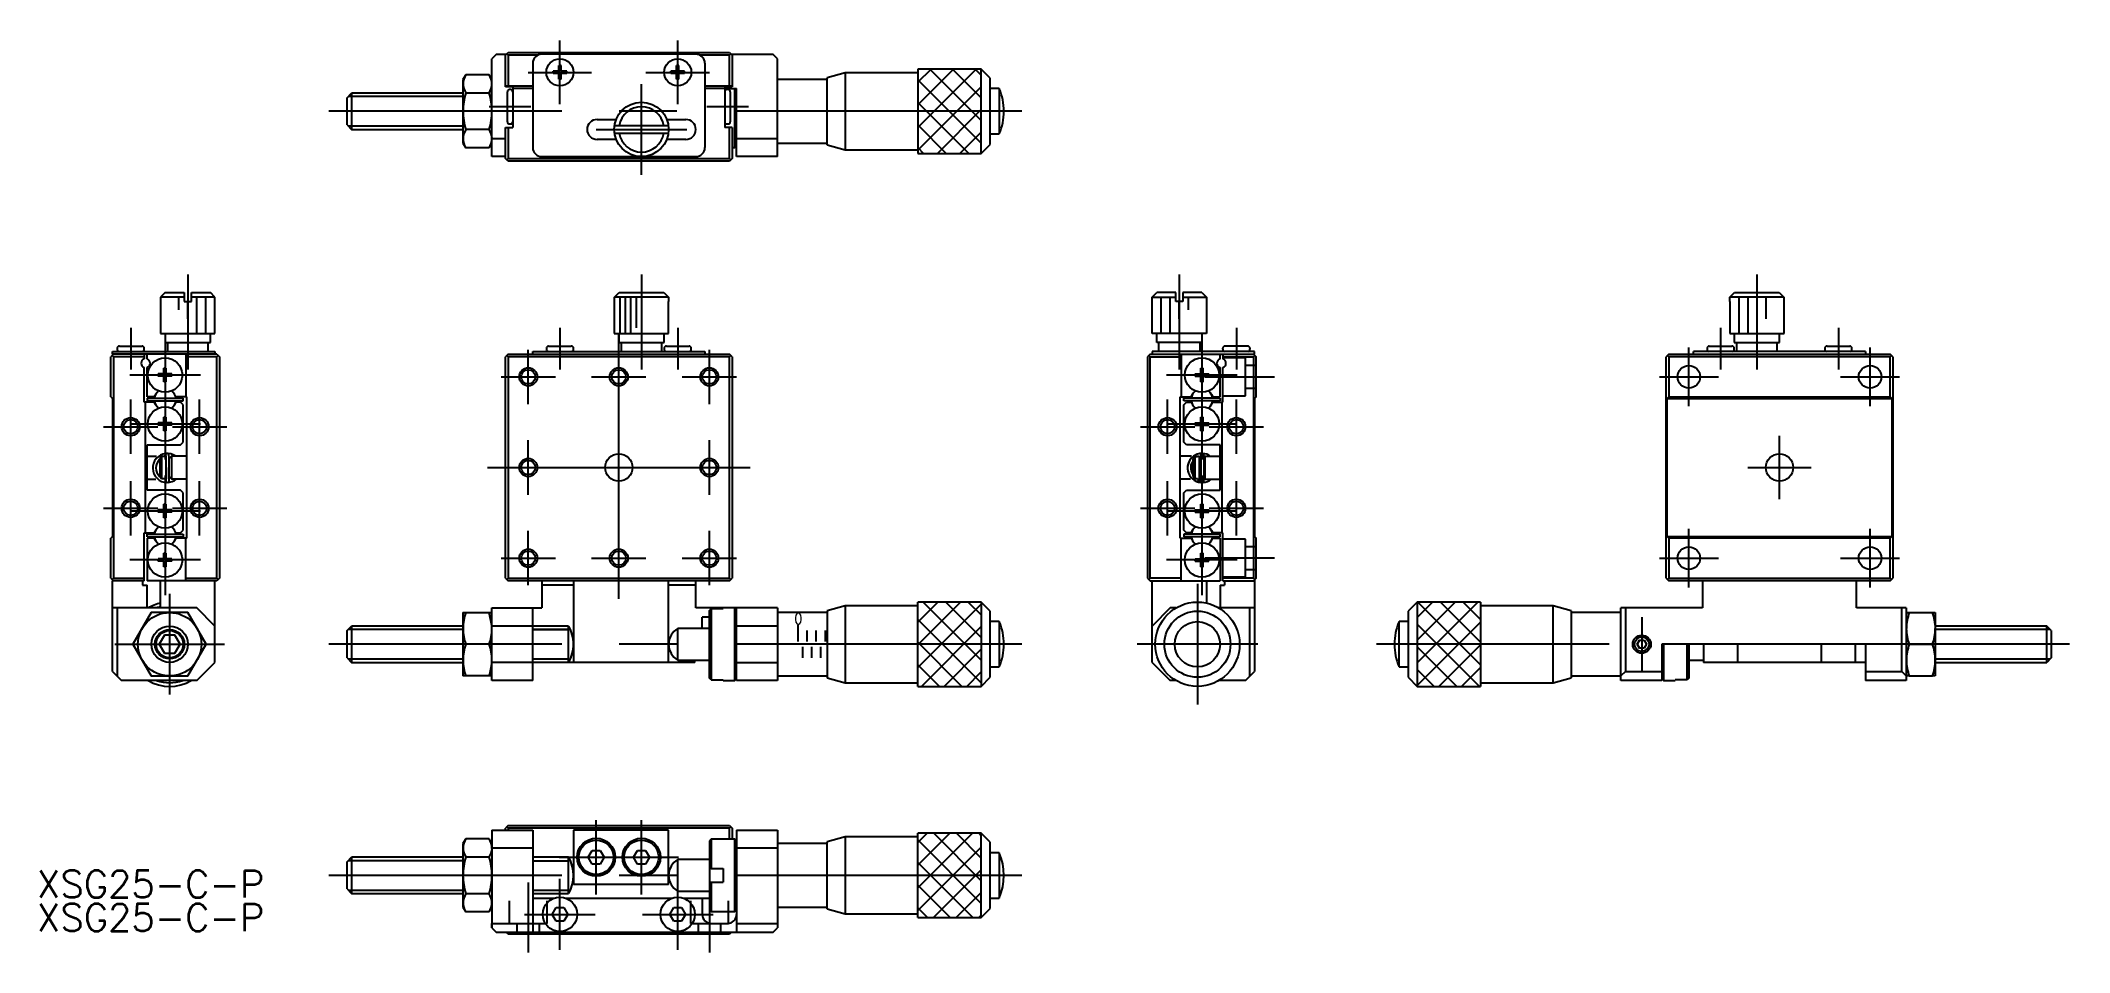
# Model space of a CAD drawing. Extents: x -64 to 160, y -54 to 47.
import ezdxf
from ezdxf.enums import TextEntityAlignment as Align

# ---------------------------------------------------------------- set-up
doc = ezdxf.new("R2010")
doc.units = 0
doc.linetypes.add('CENTER', pattern=[50.8, 31.75, -6.35, 6.35, -6.35])
doc.linetypes.add('DASHED', pattern=[19.05, 12.7, -6.35])
doc.layers.get('0').update_dxf_attribs({"linetype": 'CONTINUOUS'})
doc.layers.add('CENTER', color=1, linetype='CENTER')
doc.styles.get("Standard").update_dxf_attribs({"font": 'txt.shx', "height": 3, "bigfont": 'bigfont.shx'})

msp = doc.modelspace()

# ---------------------------------------------------------------- texts
at = {"color": 7, "linetype": 'CONTINUOUS', "width": 0.86}
msp.add_text('0', height=1.2, dxfattribs=at).set_placement((19.81, -17.28), align=Align.CENTER)
at = {"color": 7, "linetype": 'CONTINUOUS'}
for p in [(-64.21, -47.46), (-64.21, -51.14)]:
    msp.add_text('XSG25-C-P', height=3, dxfattribs=at).set_placement(p)

# ---------------------------------------------------------------- linework, layer by layer
at = {"color": 7, "linetype": 'CONTINUOUS'}
for p, q in [((-13.5, 45.6), (-14, 45.1)), ((-14, 34.3), (-14, 45.1)), ((-13.5, 45.6), (-12.4, 45.6)), ((-12.5, 45.5), (-12.2, 45.8)), ((-12.5, 42), (-12.5, 45.5)), ((-12.35, 45.65), (-12.2, 45.5)), ((-12.2, 45.8), (12.2, 45.8)), ((-8.94, 45.5), (-12.2, 45.5)), ((-12.2, 45.5), (-12.2, 42.1)), ((8.5, 45.6), (-8.5, 45.6)), ((12.2, 45.5), (8.94, 45.5)), ((12.2, 45.8), (12.5, 45.5)), ((12.2, 45.5), (12.35, 45.65)), ((12.2, 42.1), (12.2, 45.5)), ((12.4, 45.6), (17, 45.6)), ((12.5, 45.5), (12.5, 42)), ((17.5, 45.1), (17, 45.6)), ((17.5, 34.3), (17.5, 45.1)), ((-16.89, 43.34), (-17.2, 42.8)), ((-17.2, 42.8), (-17.2, 35.8)), ((-14.31, 43.34), (-16.89, 43.34)), ((-14, 42.8), (-14.31, 43.34)), ((-9.5, 44.6), (-9.5, 35.3)), ((-6.62, 43.73), (-7.25, 43.73)), ((-7.25, 43.48), (-7.25, 43.73)), ((-6.62, 43.48), (-7.25, 43.48)), ((-6.62, 43.73), (-6.62, 44.35)), ((-6.38, 44.35), (-6.62, 44.35)), ((-6.62, 42.85), (-6.62, 43.48)), ((-6.38, 42.85), (-6.62, 42.85)), ((-6.38, 43.73), (-6.38, 44.35)), ((-5.75, 43.73), (-6.38, 43.73)), ((-5.75, 43.48), (-6.38, 43.48)), ((-6.38, 42.85), (-6.38, 43.48)), ((-5.75, 43.48), (-5.75, 43.73)), ((6.38, 43.73), (5.75, 43.73)), ((5.75, 43.48), (5.75, 43.73)), ((6.38, 43.48), (5.75, 43.48)), ((6.38, 43.73), (6.38, 44.35)), ((6.62, 44.35), (6.38, 44.35)), ((6.38, 42.85), (6.38, 43.48)), ((6.62, 42.85), (6.38, 42.85)), ((6.62, 43.73), (6.62, 44.35)), ((7.25, 43.73), (6.62, 43.73)), ((7.25, 43.48), (6.62, 43.48)), ((6.62, 42.85), (6.62, 43.48)), ((7.25, 43.48), (7.25, 43.73)), ((9.5, 44.6), (9.5, 35.3)), ((23, 42.8), (17.5, 42.8)), ((25, 43.55), (23, 43)), ((23, 35.6), (23, 43)), ((33, 43.55), (25, 43.55)), ((25, 43.55), (25, 35.05)), ((40, 43.95), (33, 43.95)), ((33, 43.95), (33, 34.65)), ((33, 37.5), (39.46, 43.95)), ((33, 40), (36.96, 43.95)), ((33, 42.5), (34.46, 43.95)), ((33, 42.79), (40, 35.79)), ((34.33, 43.95), (40, 38.29)), ((36.83, 43.95), (40, 40.79)), ((39.33, 43.95), (40, 43.29)), ((40, 34.65), (40, 43.95)), ((41, 42.95), (40, 43.95)), ((41, 35.65), (41, 42.95)), ((-30, 40.8), (-29.5, 41.3)), ((-30, 37.8), (-30, 40.8)), ((-29.5, 41.3), (-29.5, 37.3)), ((-17.2, 41.3), (-29.5, 41.3)), ((-14.31, 41.32), (-16.89, 41.32)), ((-12.5, 42.1), (-9.5, 42.1)), ((-11.7, 42), (-12.5, 42)), ((-12.3, 38.15), (-12.3, 41.45)), ((-11.95, 41.7), (-12.05, 41.7)), ((-11.7, 42), (-11.7, 37.5)), ((-9.5, 41.8), (-11.7, 41.8)), ((9.5, 42.1), (12.5, 42.1)), ((11.7, 41.8), (9.5, 41.8)), ((11.7, 42), (11.7, 37.5)), ((12.5, 42), (11.7, 42)), ((11.7, 41.8), (13, 41.8)), ((12.05, 41.7), (11.95, 41.7)), ((12.3, 41.45), (12.3, 38.15)), ((12.8, 35.3), (12.8, 41.8)), ((13, 34.3), (13, 41.8)), ((33, 35), (40, 42)), ((42, 41.8), (41, 41.8)), ((42, 41.8), (42, 36.8)), ((-2.4, 38.4), (-0.29, 38.4)), ((5.29, 38.4), (7.4, 38.4)), ((33, 40.29), (38.63, 34.65)), ((35.16, 34.65), (40, 39.5)), ((-30, 37.8), (-29.5, 37.3)), ((-29.5, 37.3), (-17.2, 37.3)), ((-14.31, 37.28), (-16.89, 37.28)), ((-14, 36.27), (-14, 36.32)), ((-14, 36.3), (-12.5, 36.3)), ((-12.5, 37.5), (-11.7, 37.5)), ((-12.5, 34.1), (-12.5, 37.5)), ((-12.2, 37.5), (-12.2, 34.1)), ((-12.05, 37.9), (-11.95, 37.9)), ((-0.29, 36.2), (-2.4, 36.2)), ((5.47, 37.7), (-0.47, 37.7)), ((0.03, 37.7), (-0.47, 37.7)), ((-0.47, 36.9), (0.03, 36.9)), ((4.97, 37.7), (0.03, 37.7)), ((0.03, 36.9), (4.97, 36.9)), ((5.47, 37.7), (4.97, 37.7)), ((4.97, 36.9), (5.47, 36.9)), ((7.4, 36.2), (5.29, 36.2)), ((12.5, 37.5), (11.7, 37.5)), ((11.95, 37.9), (12.05, 37.9)), ((12.2, 34.1), (12.2, 37.5)), ((12.5, 37.5), (12.5, 34.1)), ((13, 36.3), (17.5, 36.3)), ((33, 37.79), (36.13, 34.65)), ((37.66, 34.65), (40, 37)), ((41, 36.8), (42, 36.8)), ((-17.2, 35.8), (-16.89, 35.26)), ((-14.31, 35.26), (-16.89, 35.26)), ((-14.31, 35.26), (-14, 35.8)), ((-12.5, 34.3), (-14, 34.3)), ((-12.2, 33.8), (-12.5, 34.1)), ((-12.2, 34.1), (-12.35, 33.95)), ((-12.2, 34.1), (12.2, 34.1)), ((12.2, 33.8), (-12.2, 33.8)), ((-8.5, 34.3), (8.5, 34.3)), ((12.35, 33.95), (12.2, 34.1)), ((12.5, 34.1), (12.2, 33.8)), ((12.5, 35.3), (12.8, 35.3)), ((12.8, 35.3), (13, 35.5)), ((17.5, 34.3), (13, 34.3)), ((17.5, 35.8), (23, 35.8)), ((23, 35.6), (25, 35.05)), ((25, 35.05), (33, 35.05)), ((33, 35.29), (33.63, 34.65)), ((33, 34.65), (40, 34.65)), ((40, 34.65), (41, 35.65)), ((-50.08, 19.3), (-50.58, 18.8)), ((-50.58, 18.8), (-50.58, 14.8)), ((-47.98, 18.8), (-50.58, 18.8)), ((-50.08, 19.3), (-47.98, 19.3)), ((-48.58, 17.4), (-48.58, 18.8)), ((-47.98, 19.3), (-47.98, 18.3)), ((-47.98, 18.3), (-47.18, 18.3)), ((-47.58, 16.4), (-47.58, 18.3)), ((-47.18, 19.3), (-45.08, 19.3)), ((-47.18, 18.3), (-47.18, 19.3)), ((-44.58, 18.8), (-47.18, 18.8)), ((-46.58, 14.8), (-46.58, 18.8)), ((-45.58, 14.8), (-45.58, 18.8)), ((-44.58, 18.8), (-45.08, 19.3)), ((-44.58, 14.8), (-44.58, 18.8)), ((-0.5, 18.3), (-0.5, 14.8)), ((-0.5, 18.3), (-0.47, 18.3)), ((-0.47, 18.8), (0.03, 19.3)), ((5.47, 18.8), (-0.47, 18.8)), ((-0.47, 18.3), (-0.47, 18.8)), ((0.03, 19.3), (4.97, 19.3)), ((0.1, 18.8), (0.1, 14.8)), ((0.7, 18.8), (0.7, 14.8)), ((1.3, 18.8), (1.3, 14.8)), ((1.9, 18.8), (1.9, 15.4)), ((2.5, 18.8), (2.5, 16.4)), ((4.97, 19.3), (5.47, 18.8)), ((5.47, 18.8), (5.47, 18.3)), ((5.47, 18.3), (5.5, 18.3)), ((5.5, 14.8), (5.5, 18.3)), ((58.87, 18.8), (59.37, 19.3)), ((58.87, 14.8), (58.87, 18.8)), ((58.87, 18.8), (61.47, 18.8)), ((61.47, 19.3), (59.37, 19.3)), ((59.87, 14.8), (59.87, 18.8)), ((60.87, 14.8), (60.87, 18.8)), ((61.47, 18.3), (61.47, 19.3)), ((62.27, 18.3), (61.47, 18.3)), ((61.87, 16.4), (61.87, 18.3)), ((64.37, 19.3), (62.27, 19.3)), ((62.27, 19.3), (62.27, 18.3)), ((62.27, 18.8), (64.87, 18.8)), ((62.87, 17.4), (62.87, 18.8)), ((64.37, 19.3), (64.87, 18.8)), ((64.87, 18.8), (64.87, 14.8)), ((122.62, 18.3), (122.62, 14.8)), ((122.62, 18.3), (122.65, 18.3)), ((122.62, 18.3), (122.65, 18.3)), ((122.65, 18.8), (123.16, 19.3)), ((128.6, 18.8), (122.65, 18.8)), ((122.65, 18.3), (122.65, 18.8)), ((123.16, 19.3), (128.09, 19.3)), ((123.16, 19.3), (128.09, 19.3)), ((123.62, 18.8), (123.62, 14.8)), ((124.62, 18.8), (124.62, 14.8)), ((125.62, 18.8), (125.62, 15.4)), ((126.62, 18.8), (126.62, 16.4)), ((128.09, 19.3), (128.6, 18.8)), ((128.6, 18.8), (128.6, 18.3)), ((128.6, 18.3), (128.62, 18.3)), ((128.6, 18.3), (128.62, 18.3)), ((128.62, 14.8), (128.62, 18.3)), ((-50.58, 14.8), (-44.58, 14.8)), ((-50.08, 14.8), (-50.08, 13.8)), ((-50.08, 13.8), (-45.08, 13.8)), ((-49.83, 13.8), (-49.83, 12.8)), ((-45.33, 12.8), (-45.33, 13.8)), ((-45.08, 13.8), (-45.08, 14.8)), ((-0.5, 14.8), (5.5, 14.8)), ((0, 14.8), (5, 14.8)), ((0, 14.8), (5, 14.8)), ((0, 14.8), (0, 13.8)), ((0, 13.8), (5, 13.8)), ((0.25, 13.8), (0.25, 12.8)), ((4.75, 12.8), (4.75, 13.8)), ((5, 13.8), (5, 14.8)), ((64.87, 14.8), (58.87, 14.8)), ((59.37, 13.8), (59.37, 14.8)), ((64.37, 13.8), (59.37, 13.8)), ((59.62, 12.8), (59.62, 13.8)), ((64.12, 13.8), (64.12, 12.8)), ((64.37, 14.8), (64.37, 13.8)), ((122.62, 14.8), (128.62, 14.8)), ((123.12, 14.8), (123.12, 13.8)), ((123.12, 13.8), (128.12, 13.8)), ((123.37, 13.8), (123.37, 12.8)), ((127.87, 12.8), (127.87, 13.8)), ((128.12, 13.8), (128.12, 14.8)), ((-55.78, 12.5), (-56.08, 12.2)), ((-56.08, 7.8), (-56.08, 12.2)), ((-55.78, 12.2), (-55.93, 12.35)), ((-55.88, 12.8), (-44.58, 12.8)), ((-55.88, 12.5), (-55.88, 12.8)), ((-44.38, 12.5), (-55.88, 12.5)), ((-55.78, 12.2), (-55.78, -12.2)), ((-52.38, 12.2), (-55.78, 12.2)), ((-55.38, 13.15), (-55.38, 13.05)), ((-55.13, 13.4), (-52.63, 13.4)), ((-52.38, 13.05), (-52.38, 13.15)), ((-52.38, 12.5), (-52.38, 11.98)), ((-52.08, 11.98), (-52.08, 12.5)), ((-47.78, 12.5), (-47.78, 7.8)), ((-44.38, 12.2), (-47.78, 12.2)), ((-44.58, 12.8), (-44.58, 12.5)), ((-44.38, 12.5), (-44.08, 12.2)), ((-44.23, 12.35), (-44.38, 12.2)), ((-44.38, -12.2), (-44.38, 12.2)), ((-44.08, 12.2), (-44.08, -12.2)), ((-12.2, 12.5), (-12.5, 12.2)), ((-12.5, -12.2), (-12.5, 12.2)), ((-12.2, 12.2), (-12.35, 12.35)), ((-12.2, 12.5), (12.2, 12.5)), ((12.2, 12.2), (-12.2, 12.2)), ((-12.2, 12.2), (-12.2, -12.2)), ((-9.5, 12.8), (9.5, 12.8)), ((-9.5, 12.5), (-9.5, 12.8)), ((-8, 13.15), (-8, 13.05)), ((-7.75, 13.4), (-5.25, 13.4)), ((-5, 13.05), (-5, 13.15)), ((5, 13.15), (5, 13.05)), ((5.25, 13.4), (7.75, 13.4)), ((8, 13.05), (8, 13.15)), ((9.5, 12.8), (9.5, 12.5)), ((12.5, 12.2), (12.2, 12.5)), ((12.35, 12.35), (12.2, 12.2)), ((12.2, -12.2), (12.2, 12.2)), ((12.5, 12.2), (12.5, -12.2)), ((58.67, 12.5), (58.37, 12.2)), ((58.37, 12.2), (58.37, -12.2)), ((58.52, 12.35), (58.67, 12.2)), ((58.67, 12.5), (70.17, 12.5)), ((58.67, -12.2), (58.67, 12.2)), ((58.67, 12.2), (62.07, 12.2)), ((70.17, 12.8), (58.87, 12.8)), ((58.87, 12.8), (58.87, 12.5)), ((62.07, 12.5), (62.07, 7.8)), ((66.37, 11.98), (66.37, 12.5)), ((66.67, 13.05), (66.67, 13.15)), ((66.67, 12.5), (66.67, 11.98)), ((66.67, 12.2), (70.07, 12.2)), ((69.42, 13.4), (66.92, 13.4)), ((69.67, 13.15), (69.67, 13.05)), ((70.07, 12.5), (70.37, 12.2)), ((70.07, 12.2), (70.22, 12.35)), ((70.07, 12.2), (70.07, -12.2)), ((70.17, 12.5), (70.17, 12.8)), ((70.37, 7.8), (70.37, 12.2)), ((115.92, 12.5), (115.62, 12.2)), ((115.62, -12.2), (115.62, 12.2)), ((115.92, 12.2), (115.77, 12.35)), ((115.92, 12.5), (140.32, 12.5)), ((140.32, 12.2), (115.92, 12.2)), ((115.92, 12.2), (115.92, 7.8)), ((137.62, 12.8), (118.62, 12.8)), ((118.62, 12.5), (118.62, 12.8)), ((120.12, 13.15), (120.12, 13.05)), ((120.37, 13.4), (122.87, 13.4)), ((123.12, 13.05), (123.12, 13.15)), ((133.12, 13.15), (133.12, 13.05)), ((133.37, 13.4), (135.87, 13.4)), ((136.12, 13.05), (136.12, 13.15)), ((137.62, 12.8), (137.62, 12.5)), ((140.62, 12.2), (140.32, 12.5)), ((140.47, 12.35), (140.32, 12.2)), ((140.32, 7.8), (140.32, 12.2)), ((140.62, 12.2), (140.62, -12.2)), ((-52.38, 7.2), (-52.38, 11.02)), ((-52.08, 7.8), (-52.08, 11.02)), ((-50.83, 10.07), (-50.83, 10.32)), ((-50.21, 10.32), (-50.83, 10.32)), ((-50.21, 10.07), (-50.83, 10.07)), ((-49.96, 10.95), (-50.21, 10.95)), ((-50.21, 10.32), (-50.21, 10.95)), ((-50.21, 9.45), (-50.21, 10.07)), ((-49.96, 9.45), (-50.21, 9.45)), ((-49.96, 10.32), (-49.96, 10.95)), ((-49.33, 10.32), (-49.96, 10.32)), ((-49.33, 10.07), (-49.96, 10.07)), ((-49.96, 9.45), (-49.96, 10.07)), ((-49.33, 10.07), (-49.33, 10.32)), ((63.62, 10.07), (63.62, 10.32)), ((63.62, 10.32), (64.25, 10.32)), ((63.62, 10.07), (64.25, 10.07)), ((64.25, 10.95), (64.5, 10.95)), ((64.25, 10.32), (64.25, 10.95)), ((64.25, 9.45), (64.25, 10.07)), ((64.25, 9.45), (64.5, 9.45)), ((64.5, 10.32), (64.5, 10.95)), ((64.5, 10.32), (65.12, 10.32)), ((64.5, 9.45), (64.5, 10.07)), ((64.5, 10.07), (65.12, 10.07)), ((65.12, 10.07), (65.12, 10.32)), ((66.37, 7.8), (66.37, 11.02)), ((66.67, 7.2), (66.67, 11.02)), ((-56.08, 7.8), (-55.88, 7.6)), ((-55.88, 7.6), (-55.88, -7.6)), ((-52.28, 7.2), (-52.38, 7.2)), ((-52.28, 7.2), (-52.28, -7.2)), ((-51.29, 7.2), (-52.28, 7.2)), ((-51.29, 7.8), (-52.08, 7.8)), ((-52.08, 7.65), (-48.08, 7.65)), ((-52.08, 7.65), (-52.08, 7.35)), ((-52.08, 7.35), (-48.08, 7.35)), ((-51.33, 7.35), (-51.27, 7.35)), ((-51.33, 7.35), (-51.27, 7.35)), ((-51.33, 7.35), (-51.27, 7.35)), ((-51.33, 7.35), (-51.27, 7.35)), ((-51.33, 7.35), (-51.27, 7.35)), ((-51.33, 7.35), (-51.27, 7.35)), ((-51.33, 7.35), (-51.27, 7.35)), ((-51.33, 7.35), (-51.27, 7.35)), ((-51.33, 7.35), (-51.27, 7.35)), ((-51.33, 7.35), (-51.27, 7.35)), ((-51.33, 7.35), (-51.27, 7.35)), ((-51.33, 7.35), (-51.27, 7.35)), ((-51.33, 7.35), (-51.27, 7.35)), ((-51.12, 8.1), (-51.29, 7.8)), ((-51.12, 6.9), (-51.29, 7.2)), ((-48.88, 7.8), (-49.05, 8.1)), ((-48.88, 7.2), (-49.05, 6.9)), ((-48.9, 7.35), (-48.83, 7.35)), ((-48.9, 7.35), (-48.83, 7.35)), ((-47.68, 7.8), (-48.88, 7.8)), ((-48.38, 7.2), (-48.88, 7.2)), ((-48.08, 6.9), (-48.38, 7.2)), ((-48.08, 7.35), (-48.08, 7.65)), ((-48.08, 2.8), (-48.08, 6.9)), ((-47.68, -7.8), (-47.68, 7.8)), ((61.97, -7.8), (61.97, 7.8)), ((61.97, 7.8), (63.17, 7.8)), ((66.37, 7.65), (62.37, 7.65)), ((62.37, 7.35), (62.37, 7.65)), ((66.37, 7.35), (62.37, 7.35)), ((62.37, 6.9), (62.67, 7.2)), ((62.37, 2.8), (62.37, 6.9)), ((62.67, 7.2), (63.17, 7.2)), ((63.19, 7.35), (63.12, 7.35)), ((63.19, 7.35), (63.12, 7.35)), ((63.17, 7.8), (63.34, 8.1)), ((63.17, 7.2), (63.34, 6.9)), ((65.41, 8.1), (65.58, 7.8)), ((65.41, 6.9), (65.58, 7.2)), ((65.62, 7.35), (65.56, 7.35)), ((65.62, 7.35), (65.56, 7.35)), ((65.62, 7.35), (65.56, 7.35)), ((65.62, 7.35), (65.56, 7.35)), ((65.62, 7.35), (65.56, 7.35)), ((65.62, 7.35), (65.56, 7.35)), ((65.62, 7.35), (65.56, 7.35)), ((65.62, 7.35), (65.56, 7.35)), ((65.62, 7.35), (65.56, 7.35)), ((65.62, 7.35), (65.56, 7.35)), ((65.62, 7.35), (65.56, 7.35)), ((65.62, 7.35), (65.56, 7.35)), ((65.62, 7.35), (65.56, 7.35)), ((65.58, 7.8), (66.37, 7.8)), ((65.58, 7.2), (66.57, 7.2)), ((66.37, 7.65), (66.37, 7.35)), ((66.57, 7.2), (66.57, -7.2)), ((66.57, 7.2), (66.67, 7.2)), ((70.37, 7.8), (70.17, 7.6)), ((70.17, 7.6), (70.17, -7.6)), ((115.72, 7.6), (115.92, 7.8)), ((115.72, -7.6), (115.72, 7.6)), ((115.72, 7.6), (140.52, 7.6)), ((115.92, 7.8), (140.32, 7.8)), ((140.32, 7.8), (140.52, 7.6)), ((140.52, 7.6), (140.52, -7.6)), ((-50.21, 4.92), (-50.83, 4.92)), ((-50.83, 4.67), (-50.83, 4.92)), ((-50.21, 4.67), (-50.83, 4.67)), ((-50.21, 4.92), (-50.21, 5.55)), ((-49.96, 5.55), (-50.21, 5.55)), ((-50.21, 4.05), (-50.21, 4.67)), ((-49.96, 4.92), (-49.96, 5.55)), ((-49.33, 4.92), (-49.96, 4.92)), ((-49.33, 4.67), (-49.96, 4.67)), ((-49.96, 4.05), (-49.96, 4.67)), ((-49.33, 4.67), (-49.33, 4.92)), ((63.62, 4.92), (64.25, 4.92)), ((63.62, 4.67), (63.62, 4.92)), ((63.62, 4.67), (64.25, 4.67)), ((64.25, 5.55), (64.5, 5.55)), ((64.25, 4.92), (64.25, 5.55)), ((64.25, 4.05), (64.25, 4.67)), ((64.5, 4.92), (64.5, 5.55)), ((64.5, 4.92), (65.12, 4.92)), ((64.5, 4.05), (64.5, 4.67)), ((64.5, 4.67), (65.12, 4.67)), ((65.12, 4.67), (65.12, 4.92)), ((-52.08, -2.5), (-52.08, 2.5)), ((-52.08, 2.5), (-48.38, 2.5)), ((-49.96, 4.05), (-50.21, 4.05)), ((-48.38, 2.5), (-48.08, 2.8)), ((62.67, 2.5), (62.37, 2.8)), ((66.37, 2.5), (62.67, 2.5)), ((64.25, 4.05), (64.5, 4.05)), ((66.37, -2.5), (66.37, 2.5)), ((-51.03, 1.23), (-52.08, 1.23)), ((-50.48, 1.2), (-50.68, 0.99)), ((-50.68, 0.99), (-50.68, -0.99)), ((-50.18, 1.2), (-50.48, 1.2)), ((-50.48, 1.2), (-50.48, -1.2)), ((-50.18, 1.25), (-50.18, 1.2)), ((-49.98, 1.25), (-50.18, 1.25)), ((-49.99, 1.34), (-49.99, -1.44)), ((-49.98, 0), (-49.98, -1.25)), ((-49.9, 1.53), (-49.97, 1.45)), ((-49.8, 1.55), (-49.9, 1.53)), ((-49.71, 1.51), (-49.8, 1.55)), ((-49.65, 1.43), (-49.71, 1.51)), ((-49.38, 1.25), (-49.62, 1.01)), ((-47.68, 1.25), (-49.38, 1.25)), ((-49.38, 1.25), (-49.38, -1.25)), ((63.21, 1.25), (61.97, 1.25)), ((63.18, 0.3), (63.23, 0.44)), ((63.23, 0.44), (63.29, 0.57)), ((63.29, 0.57), (63.35, 0.66)), ((63.35, 0.66), (63.37, 0.7)), ((63.57, 1.18), (63.37, 0.97)), ((63.37, 0.97), (63.37, -1.01)), ((63.57, 1.18), (63.57, -1.22)), ((63.87, 1.18), (63.57, 1.18)), ((63.87, 1.23), (63.87, 1.18)), ((64.07, 1.23), (63.87, 1.23)), ((64.07, 1.23), (64.07, -1.27)), ((64.25, 1.06), (64.07, 1.23)), ((64.13, 1.18), (64.22, 1.19)), ((64.18, 1.13), (64.14, 1.18)), ((64.23, 1.34), (64.22, 1.23)), ((64.22, 1.23), (64.22, 1.11)), ((64.22, 1.11), (64.22, 1.09)), ((64.25, 1.45), (64.23, 1.34)), ((64.24, 1.34), (64.24, -1.44)), ((64.32, 1.53), (64.25, 1.45)), ((64.42, 1.55), (64.32, 1.53)), ((64.51, 1.51), (64.42, 1.55)), ((64.58, 1.43), (64.51, 1.51)), ((64.67, 1.23), (64.6, 1.15)), ((64.6, 1.18), (64.62, 1.18)), ((64.67, 1.23), (64.67, -1.27)), ((66.37, 1.23), (64.67, 1.23)), ((-52.08, -1.27), (-51.1, -1.27)), ((-50.68, -0.99), (-50.48, -1.2)), ((-50.48, -1.2), (-50.18, -1.2)), ((-49.99, -1.46), (-49.97, -1.56)), ((-49.97, -1.56), (-49.89, -1.63)), ((-49.89, -1.63), (-49.78, -1.65)), ((-49.78, -1.65), (-49.69, -1.6)), ((-49.69, -1.6), (-49.64, -1.51)), ((-49.62, -1.01), (-49.38, -1.25)), ((-49.38, -1.25), (-47.68, -1.25)), ((61.97, -1.25), (63.09, -1.25)), ((63.37, -1.01), (63.57, -1.22)), ((63.52, -1.39), (63.6, -1.24)), ((63.53, -1.39), (63.52, -1.4)), ((63.52, -1.4), (63.52, -1.4)), ((63.52, -1.4), (63.52, -1.4)), ((63.52, -1.4), (63.52, -1.4)), ((63.52, -1.4), (63.52, -1.4)), ((63.52, -1.4), (63.55, -1.42)), ((63.54, -1.37), (63.53, -1.38)), ((63.53, -1.38), (63.53, -1.39)), ((63.53, -1.38), (63.53, -1.38)), ((63.53, -1.39), (63.53, -1.39)), ((63.53, -1.39), (63.53, -1.39)), ((63.53, -1.39), (63.53, -1.39)), ((63.55, -1.35), (63.54, -1.36)), ((63.54, -1.36), (63.54, -1.36)), ((63.54, -1.36), (63.54, -1.37)), ((63.56, -1.33), (63.55, -1.34)), ((63.55, -1.34), (63.55, -1.35)), ((63.55, -1.42), (63.58, -1.43)), ((63.57, -1.31), (63.56, -1.32)), ((63.56, -1.32), (63.56, -1.33)), ((63.57, -1.22), (63.87, -1.22)), ((63.58, -1.3), (63.57, -1.31)), ((63.57, -1.31), (63.57, -1.31)), ((63.59, -1.27), (63.58, -1.29)), ((63.58, -1.29), (63.58, -1.3)), ((63.58, -1.43), (63.61, -1.45)), ((63.6, -1.26), (63.59, -1.27)), ((63.6, -1.24), (63.61, -1.22)), ((63.61, -1.24), (63.6, -1.25)), ((63.6, -1.25), (63.6, -1.26)), ((63.62, -1.22), (63.61, -1.24)), ((63.61, -1.45), (63.64, -1.46)), ((63.64, -1.46), (63.67, -1.47)), ((63.67, -1.47), (63.71, -1.48)), ((63.71, -1.48), (63.74, -1.49)), ((63.74, -1.49), (63.77, -1.5)), ((63.77, -1.5), (63.8, -1.5)), ((63.8, -1.5), (63.84, -1.5)), ((63.84, -1.5), (63.87, -1.5)), ((63.87, -1.22), (63.87, -1.27)), ((63.87, -1.27), (64.07, -1.27)), ((63.87, -1.5), (63.9, -1.5)), ((63.9, -1.5), (63.94, -1.5)), ((63.94, -1.5), (63.97, -1.5)), ((63.97, -1.5), (64, -1.49)), ((64, -1.49), (64.04, -1.49)), ((64.04, -1.49), (64.07, -1.48)), ((64.07, -1.27), (64.25, -1.1)), ((64.07, -1.48), (64.1, -1.47)), ((64.1, -1.47), (64.13, -1.46)), ((64.13, -1.46), (64.16, -1.44)), ((64.16, -1.44), (64.19, -1.43)), ((64.19, -1.43), (64.22, -1.41)), ((64.22, -1.25), (64.23, -1.24)), ((64.22, -1.26), (64.22, -1.25)), ((64.22, -1.27), (64.22, -1.26)), ((64.22, -1.28), (64.22, -1.27)), ((64.22, -1.28), (64.23, -1.41)), ((64.22, -1.41), (64.23, -1.41)), ((64.23, -1.23), (64.24, -1.22)), ((64.23, -1.24), (64.23, -1.23)), ((64.23, -1.41), (64.24, -1.51)), ((64.24, -1.21), (64.25, -1.2)), ((64.24, -1.22), (64.24, -1.21)), ((64.24, -1.51), (64.29, -1.6)), ((64.29, -1.6), (64.38, -1.65)), ((64.38, -1.65), (64.48, -1.63)), ((64.48, -1.63), (64.56, -1.57)), ((64.56, -1.57), (64.59, -1.46)), ((64.6, -1.19), (64.67, -1.27)), ((64.6, -1.2), (64.6, -1.2)), ((64.67, -1.26), (64.6, -1.28)), ((64.67, -1.27), (66.37, -1.27)), ((-48.38, -2.5), (-52.08, -2.5)), ((-49.96, -4.05), (-50.21, -4.05)), ((-50.21, -4.68), (-50.21, -4.05)), ((-49.96, -4.68), (-49.96, -4.05)), ((-48.08, -2.8), (-48.38, -2.5)), ((-48.08, -6.9), (-48.08, -2.8)), ((62.37, -2.8), (62.67, -2.5)), ((62.37, -6.9), (62.37, -2.8)), ((62.67, -2.5), (66.37, -2.5)), ((64.25, -4.05), (64.5, -4.05)), ((64.25, -4.68), (64.25, -4.05)), ((64.5, -4.68), (64.5, -4.05)), ((-50.83, -4.93), (-50.83, -4.68)), ((-50.21, -4.68), (-50.83, -4.68)), ((-50.21, -4.93), (-50.83, -4.93)), ((-50.21, -5.55), (-50.21, -4.93)), ((-49.96, -5.55), (-50.21, -5.55)), ((-49.33, -4.68), (-49.96, -4.68)), ((-49.96, -5.55), (-49.96, -4.93)), ((-49.33, -4.93), (-49.96, -4.93)), ((-49.33, -4.93), (-49.33, -4.68)), ((63.62, -4.93), (63.62, -4.68)), ((63.62, -4.68), (64.25, -4.68)), ((63.62, -4.93), (64.25, -4.93)), ((64.25, -5.55), (64.25, -4.93)), ((64.25, -5.55), (64.5, -5.55)), ((64.5, -4.68), (65.12, -4.68)), ((64.5, -5.55), (64.5, -4.93)), ((64.5, -4.93), (65.12, -4.93)), ((65.12, -4.93), (65.12, -4.68)), ((-55.88, -7.6), (-56.08, -7.8)), ((-56.08, -12.2), (-56.08, -7.8)), ((-52.38, -12.5), (-52.38, -7.2)), ((-52.38, -7.2), (-51.29, -7.2)), ((-52.08, -7.35), (-48.08, -7.35)), ((-52.08, -7.65), (-52.08, -7.35)), ((-52.08, -7.65), (-48.08, -7.65)), ((-52.08, -7.8), (-52.08, -12.5)), ((-51.29, -7.8), (-52.08, -7.8)), ((-51.33, -7.35), (-51.27, -7.35)), ((-51.33, -7.35), (-51.27, -7.35)), ((-51.33, -7.35), (-51.27, -7.35)), ((-51.33, -7.35), (-51.27, -7.35)), ((-51.33, -7.35), (-51.27, -7.35)), ((-51.33, -7.35), (-51.27, -7.35)), ((-51.33, -7.35), (-51.27, -7.35)), ((-51.33, -7.35), (-51.27, -7.35)), ((-51.33, -7.35), (-51.27, -7.35)), ((-51.33, -7.35), (-51.27, -7.35)), ((-51.33, -7.35), (-51.27, -7.35)), ((-51.33, -7.35), (-51.27, -7.35)), ((-51.33, -7.35), (-51.27, -7.35)), ((-51.12, -6.9), (-51.29, -7.2)), ((-51.12, -8.1), (-51.29, -7.8)), ((-48.88, -7.2), (-49.05, -6.9)), ((-48.88, -7.8), (-49.05, -8.1)), ((-48.9, -7.35), (-48.83, -7.35)), ((-48.9, -7.35), (-48.83, -7.35)), ((-48.88, -7.2), (-48.38, -7.2)), ((-47.68, -7.8), (-48.88, -7.8)), ((-48.38, -7.2), (-48.08, -6.9)), ((-48.08, -7.35), (-48.08, -7.65)), ((-47.78, -12.2), (-47.78, -7.8)), ((61.97, -7.8), (63.17, -7.8)), ((62.07, -12.2), (62.07, -7.8)), ((62.67, -7.2), (62.37, -6.9)), ((66.37, -7.35), (62.37, -7.35)), ((62.37, -7.35), (62.37, -7.65)), ((66.37, -7.65), (62.37, -7.65)), ((63.17, -7.2), (62.67, -7.2)), ((63.19, -7.35), (63.12, -7.35)), ((63.19, -7.35), (63.12, -7.35)), ((63.17, -7.2), (63.34, -6.9)), ((63.17, -7.8), (63.34, -8.1)), ((65.41, -6.9), (65.58, -7.2)), ((65.41, -8.1), (65.58, -7.8)), ((65.62, -7.35), (65.56, -7.35)), ((65.62, -7.35), (65.56, -7.35)), ((65.62, -7.35), (65.56, -7.35)), ((65.62, -7.35), (65.56, -7.35)), ((65.62, -7.35), (65.56, -7.35)), ((65.62, -7.35), (65.56, -7.35)), ((65.62, -7.35), (65.56, -7.35)), ((65.62, -7.35), (65.56, -7.35)), ((65.62, -7.35), (65.56, -7.35)), ((65.62, -7.35), (65.56, -7.35)), ((65.62, -7.35), (65.56, -7.35)), ((65.62, -7.35), (65.56, -7.35)), ((65.62, -7.35), (65.56, -7.35)), ((66.67, -7.2), (65.58, -7.2)), ((65.58, -7.8), (66.37, -7.8)), ((66.37, -7.65), (66.37, -7.35)), ((66.37, -7.8), (66.37, -12.5)), ((66.67, -12.5), (66.67, -7.2)), ((70.17, -7.6), (70.37, -7.8)), ((70.37, -12.2), (70.37, -7.8)), ((115.72, -7.6), (140.52, -7.6)), ((115.92, -7.8), (115.72, -7.6)), ((140.32, -7.8), (115.92, -7.8)), ((115.92, -7.8), (115.92, -12.2)), ((140.52, -7.6), (140.32, -7.8)), ((140.32, -12.2), (140.32, -7.8)), ((-50.83, -10.33), (-50.83, -10.08)), ((-50.21, -10.08), (-50.83, -10.08)), ((-50.21, -10.33), (-50.83, -10.33)), ((-49.96, -9.45), (-50.21, -9.45)), ((-50.21, -10.08), (-50.21, -9.45)), ((-50.21, -10.95), (-50.21, -10.33)), ((-49.96, -10.95), (-50.21, -10.95)), ((-49.96, -10.08), (-49.96, -9.45)), ((-49.33, -10.08), (-49.96, -10.08)), ((-49.96, -10.95), (-49.96, -10.33)), ((-49.33, -10.33), (-49.96, -10.33)), ((-49.33, -10.33), (-49.33, -10.08)), ((63.62, -10.33), (63.62, -10.08)), ((63.62, -10.08), (64.25, -10.08)), ((63.62, -10.33), (64.25, -10.33)), ((64.25, -9.45), (64.5, -9.45)), ((64.25, -10.08), (64.25, -9.45)), ((64.25, -10.95), (64.25, -10.33)), ((64.25, -10.95), (64.5, -10.95)), ((64.5, -10.08), (64.5, -9.45)), ((64.5, -10.08), (65.12, -10.08)), ((64.5, -10.95), (64.5, -10.33)), ((64.5, -10.33), (65.12, -10.33)), ((65.12, -10.33), (65.12, -10.08)), ((-56.08, -12.2), (-55.78, -12.5)), ((-55.93, -12.35), (-55.78, -12.2)), ((-52.38, -12.5), (-55.88, -12.5)), ((-55.88, -22.5), (-55.88, -12.5)), ((-55.78, -12.2), (-52.38, -12.2)), ((-52.58, -12.5), (-52.58, -13)), ((-52.58, -13), (-52.08, -13)), ((-44.38, -12.5), (-52.08, -12.5)), ((-52.08, -15.5), (-52.08, -13)), ((-50.58, -15.5), (-50.58, -12.5)), ((-47.78, -12.5), (-47.78, -12.2)), ((-47.78, -12.2), (-44.38, -12.2)), ((-44.58, -21.5), (-44.58, -12.5)), ((-44.38, -12.2), (-44.23, -12.35)), ((-44.08, -12.2), (-44.38, -12.5)), ((-12.5, -12.2), (-12.2, -12.5)), ((-12.2, -12.2), (-12.35, -12.35)), ((-12.2, -12.2), (12.2, -12.2)), ((12.2, -12.5), (-12.2, -12.5)), ((-8.5, -12.5), (-8.5, -13)), ((-5, -13), (-8.5, -13)), ((-8.5, -13), (-8.5, -15.5)), ((-5, -12.5), (-5, -21.5)), ((5.5, -21.5), (5.5, -12.5)), ((8.5, -13), (5.5, -13)), ((8.5, -15.5), (8.5, -12.5)), ((12.2, -12.5), (12.5, -12.2)), ((12.35, -12.35), (12.2, -12.2)), ((58.37, -12.2), (58.67, -12.5)), ((58.67, -12.2), (58.52, -12.35)), ((62.07, -12.2), (58.67, -12.2)), ((58.67, -12.5), (66.37, -12.5)), ((58.87, -21.5), (58.87, -12.5)), ((62.07, -12.5), (62.07, -12.2)), ((64.87, -12.5), (64.87, -14.96)), ((66.37, -13), (66.37, -15.5)), ((66.37, -13), (66.87, -13)), ((70.07, -12.2), (66.67, -12.2)), ((66.67, -12.5), (70.07, -12.5)), ((66.87, -12.5), (66.87, -13)), ((70.37, -12.2), (70.07, -12.5)), ((70.22, -12.35), (70.07, -12.2)), ((70.17, -12.4), (70.17, -22.5)), ((115.62, -12.2), (115.92, -12.5)), ((115.77, -12.35), (115.92, -12.2)), ((115.92, -12.2), (140.32, -12.2)), ((140.32, -12.5), (115.92, -12.5)), ((119.62, -12.5), (119.62, -15.5)), ((136.62, -15.5), (136.62, -12.5)), ((140.32, -12.2), (140.47, -12.35)), ((140.32, -12.5), (140.62, -12.2)), ((-46.58, -15.5), (-55.88, -15.5)), ((-55.38, -15.5), (-55.38, -23)), ((-44.58, -17.5), (-46.58, -15.5)), ((-14, -15.5), (-8.5, -15.5)), ((-14, -23.5), (-14, -15.5)), ((-9.5, -23.5), (-9.5, -15.5)), ((17.5, -15.5), (8.5, -15.5)), ((10, -15.77), (10.2, -15.57)), ((10.2, -15.57), (10.2, -23.43)), ((10.2, -15.57), (11.5, -15.57)), ((11.5, -15.5), (11.5, -15.57)), ((12.8, -23.5), (12.8, -15.5)), ((13, -15.7), (12.8, -15.5)), ((13, -17.5), (13, -15.5)), ((17.5, -15.5), (17.5, -23.5)), ((25, -15.25), (23, -15.8)), ((33, -15.25), (25, -15.25)), ((25, -15.25), (25, -23.75)), ((40, -14.85), (33, -14.85)), ((33, -19.56), (37.71, -14.85)), ((33, -17.06), (35.21, -14.85)), ((33, -15.02), (33, -14.85)), ((33, -24.15), (33, -15.02)), ((33, -22.06), (40, -15.06)), ((33.58, -14.85), (40, -21.27)), ((36.08, -14.85), (40, -18.77)), ((38.58, -14.85), (40, -16.27)), ((40, -14.85), (40, -24.15)), ((41, -15.85), (40, -14.85)), ((60.87, -15.5), (58.87, -17.5)), ((61.5, -15.5), (60.87, -15.5)), ((70.17, -15.5), (66.25, -15.5)), ((69.67, -23), (69.67, -15.5)), ((88.12, -14.85), (87.12, -15.85)), ((88.12, -21.56), (94.83, -14.85)), ((88.12, -19.06), (92.33, -14.85)), ((95.12, -14.85), (88.12, -14.85)), ((88.12, -14.85), (88.12, -24.15)), ((88.12, -16.56), (89.83, -14.85)), ((88.21, -14.85), (95.12, -21.77)), ((90.71, -14.85), (95.12, -19.27)), ((93.21, -14.85), (95.12, -16.77)), ((95.12, -14.85), (95.12, -24.15)), ((103.12, -15.25), (95.12, -15.25)), ((103.12, -23.75), (103.12, -15.25)), ((105.12, -15.8), (103.12, -15.25)), ((119.62, -15.5), (110.62, -15.5)), ((110.62, -23.5), (110.62, -15.5)), ((111.12, -15.5), (111.12, -22.5)), ((142.12, -15.5), (136.62, -15.5)), ((141.62, -22.5), (141.62, -15.5)), ((142.12, -15.5), (142.12, -23.5)), ((-51.61, -16), (-53.63, -19.5)), ((-47.56, -16), (-51.61, -16)), ((-45.54, -19.5), (-47.56, -16)), ((-30, -18), (-29.5, -17.5)), ((-17.2, -17.5), (-29.5, -17.5)), ((-29.5, -17.5), (-29.5, -21.5)), ((-17.2, -16), (-14, -16)), ((-17.2, -16), (-17.2, -23)), ((-14.01, -17.43), (-14.31, -16)), ((-14, -17.75), (-14.01, -17.43)), ((-5.54, -17.5), (-14, -17.5)), ((-5.54, -21.5), (-5.54, -17.5)), ((-5.54, -21.5), (-5.54, -17.5)), ((6.5, -19.96), (6.5, -17.75)), ((10, -17.75), (6.5, -17.75)), ((10, -16.5), (9.2, -16.5)), ((10, -16.5), (9.2, -16.5)), ((9.2, -17.75), (9.2, -16.5)), ((10, -23.23), (10, -15.77)), ((13, -21.5), (13, -17.5)), ((17.5, -17.5), (13, -17.5)), ((23, -16), (17.5, -16)), ((19.8, -19.2), (19.8, -17.4)), ((23, -15.8), (23, -23.2)), ((33, -16.77), (40, -23.77)), ((33.41, -24.15), (40, -17.56)), ((41, -23.15), (41, -15.85)), ((42, -17), (41, -17)), ((42, -17), (42, -22)), ((86.12, -22), (86.12, -17)), ((87.12, -17), (86.12, -17)), ((87.12, -15.85), (87.12, -23.15)), ((88.12, -24.06), (95.12, -17.06)), ((88.12, -17.27), (95.01, -24.15)), ((105.12, -15.8), (105.12, -23.2)), ((110.62, -16), (105.12, -16)), ((142.12, -16), (142.44, -16)), ((142.44, -16), (145.01, -16)), ((145.01, -16), (145.32, -16)), ((145.32, -16), (145.32, -23)), ((157.62, -17.5), (145.32, -17.5)), ((158.12, -18), (157.62, -17.5)), ((157.62, -21.5), (157.62, -17.5)), ((-53.63, -19.5), (-51.61, -23)), ((-50.16, -18.5), (-50.74, -19.5)), ((-50.74, -19.5), (-50.16, -20.5)), ((-49.01, -18.5), (-50.16, -18.5)), ((-48.43, -19.5), (-49.01, -18.5)), ((-49.01, -20.5), (-48.43, -19.5)), ((-47.56, -23), (-45.54, -19.5)), ((-30, -21), (-30, -18)), ((-14.31, -19.5), (-16.89, -19.5)), ((6.5, -21.25), (6.5, -19.96)), ((20.3, -21), (20.3, -19.8)), ((20.8, -19.2), (20.8, -18)), ((21.3, -21), (21.3, -19.8)), ((21.8, -19.2), (21.8, -18)), ((22.3, -21), (22.3, -19.8)), ((22.8, -19.2), (22.8, -18)), ((33, -19.27), (37.88, -24.15)), ((35.91, -24.15), (40, -20.06)), ((88.12, -19.77), (92.51, -24.15)), ((90.53, -24.15), (95.12, -19.56)), ((112.4, -19.5), (112.67, -19.05)), ((112.67, -19.05), (112.4, -19.5)), ((112.66, -19.95), (112.4, -19.5)), ((112.4, -19.5), (112.66, -19.95)), ((113.18, -19.95), (112.66, -19.95)), ((112.67, -19.05), (113.19, -19.05)), ((113.44, -19.5), (113.18, -19.95)), ((113.19, -19.05), (113.44, -19.5)), ((137.62, -19.5), (115.12, -19.5)), ((115.12, -19.5), (115.12, -23.5)), ((115.32, -19.5), (115.32, -23.5)), ((117.92, -23.43), (117.92, -19.5)), ((118.12, -19.5), (118.12, -23.23)), ((119.72, -19.5), (119.72, -21.5)), ((123.52, -21.5), (123.52, -19.5)), ((132.72, -19.5), (132.72, -21.5)), ((136.52, -21.5), (136.52, -19.5)), ((137.62, -19.5), (137.62, -23.5)), ((142.44, -19.5), (145.01, -19.5)), ((158.12, -18), (158.12, -21)), ((-50.16, -20.5), (-49.01, -20.5)), ((-46.58, -23.5), (-44.58, -21.5)), ((-30, -21), (-29.5, -21.5)), ((-29.5, -21.5), (-17.2, -21.5)), ((-14.01, -21.47), (-14, -21.25)), ((8.4, -21.5), (-14, -21.5)), ((6.5, -21.25), (10, -21.25)), ((8.4, -21.5), (8.4, -21.25)), ((13, -21.5), (17.5, -21.5)), ((13, -23.5), (13, -21.5)), ((33, -21.77), (35.38, -24.15)), ((41, -22), (42, -22)), ((58.87, -21.5), (60.87, -23.5)), ((86.12, -22), (87.12, -22)), ((88.12, -22.27), (90.01, -24.15)), ((93.03, -24.15), (95.12, -22.06)), ((118.12, -21.25), (119.72, -21.25)), ((137.62, -21.5), (119.72, -21.5)), ((145.32, -21.5), (157.62, -21.5)), ((158.12, -21), (157.62, -21.5)), ((-55.88, -22.5), (-54.88, -23.5)), ((-46.58, -23.5), (-54.88, -23.5)), ((-51.61, -23), (-47.56, -23)), ((-14, -23), (-17.2, -23)), ((-9.5, -23.5), (-14, -23.5)), ((10.2, -23.43), (10, -23.23)), ((10.2, -23.43), (11.5, -23.43)), ((11.5, -23.43), (11.5, -23.5)), ((11.5, -23.5), (12.8, -23.5)), ((12.8, -23.5), (13, -23.3)), ((17.5, -23.5), (13, -23.5)), ((17.5, -23), (23, -23)), ((23, -23.2), (25, -23.75)), ((25, -23.75), (33, -23.75)), ((33, -24.15), (40, -24.15)), ((38.41, -24.15), (40, -22.56)), ((40, -24.15), (41, -23.15)), ((61.5, -23.5), (60.87, -23.5)), ((69.17, -23.5), (66.25, -23.5)), ((69.17, -23.5), (70.17, -22.5)), ((87.12, -23.15), (88.12, -24.15)), ((88.12, -24.15), (95.12, -24.15)), ((95.12, -23.75), (103.12, -23.75)), ((103.12, -23.75), (105.12, -23.2)), ((105.12, -23), (110.62, -23)), ((111.12, -22.5), (110.62, -23)), ((115.12, -23.5), (110.62, -23.5)), ((111.12, -22.5), (115.12, -22.5)), ((115.12, -23.3), (115.32, -23.5)), ((115.32, -23.5), (116.62, -23.5)), ((116.62, -23.5), (116.62, -23.43)), ((117.92, -23.43), (116.62, -23.43)), ((118.12, -23.23), (117.92, -23.43)), ((137.62, -22.5), (141.62, -22.5)), ((142.12, -23.5), (137.62, -23.5)), ((142.12, -23), (141.62, -22.5)), ((142.44, -23), (142.12, -23)), ((142.44, -23), (145.01, -23)), ((145.32, -23), (145.01, -23)), ((-14, -40), (-14, -50.8)), ((-14, -40), (-9.5, -40)), ((-12.2, -39.5), (-12.5, -39.8)), ((-12.5, -40), (-12.5, -39.8)), ((-12.35, -39.65), (-12.2, -39.8)), ((-12.2, -39.5), (12.2, -39.5)), ((12.2, -39.8), (-12.2, -39.8)), ((-12.2, -39.8), (-12.2, -40)), ((-9.5, -40), (-9.5, -51.3)), ((-5, -40), (-5, -46)), ((5.5, -40), (-5, -40)), ((5.5, -46), (5.5, -40)), ((12.2, -39.5), (12.5, -39.8)), ((12.2, -39.8), (12.35, -39.65)), ((12.2, -41), (12.2, -39.8)), ((12.5, -39.8), (12.5, -41)), ((13, -40), (17.5, -40)), ((13, -40), (13, -51.3)), ((17.5, -40), (17.5, -50.8)), ((-16.89, -40.96), (-17.2, -41.5)), ((-17.2, -41.5), (-17.2, -48.5)), ((-14.31, -40.96), (-16.89, -40.96)), ((-14, -41.5), (-14.31, -40.96)), ((-14, -42.05), (-14, -41.97)), ((-9.5, -42), (-14, -42)), ((-3.37, -43), (-2.93, -42.25)), ((-2.93, -42.25), (-2.07, -42.25)), ((-2.07, -42.25), (-1.63, -43)), ((1.63, -43), (2.07, -42.25)), ((2.07, -42.25), (2.93, -42.25)), ((2.93, -42.25), (3.37, -43)), ((10.2, -41), (10, -41.2)), ((10, -41.2), (10, -48.8)), ((10.2, -41), (10.2, -44.25)), ((12.8, -41), (10.2, -41)), ((13, -41.2), (12.8, -41)), ((12.8, -49), (12.8, -41)), ((17.5, -42), (13, -42)), ((23, -41.5), (17.5, -41.5)), ((25, -40.75), (23, -41.3)), ((23, -41.43), (23, -41.3)), ((23, -48.7), (23, -41.43)), ((25, -40.75), (25, -49.25)), ((33, -40.75), (25, -40.75)), ((33, -49.65), (33, -40.35)), ((33, -46.38), (39.03, -40.35)), ((33, -43.88), (36.53, -40.35)), ((40, -40.35), (33, -40.35)), ((33, -41.38), (34.03, -40.35)), ((33, -41.09), (40, -48.09)), ((33, -48.88), (40, -41.88)), ((34.76, -40.35), (40, -45.59)), ((37.26, -40.35), (40, -43.09)), ((39.76, -40.35), (40, -40.59)), ((40, -40.52), (40, -40.35)), ((41, -41.35), (40, -40.35)), ((40, -49.65), (40, -40.52)), ((41, -41.48), (41, -41.35)), ((41, -48.65), (41, -41.48)), ((42, -42.5), (41, -42.5)), ((42, -42.5), (42, -42.59)), ((-30, -43.5), (-29.5, -43)), ((-30, -46.5), (-30, -43.5)), ((-29.5, -43), (-29.5, -47)), ((-17.2, -43), (-29.5, -43)), ((-14.31, -42.98), (-16.89, -42.98)), ((-5.54, -43), (-9.5, -43)), ((-5.54, -47), (-5.54, -43)), ((-2.93, -43.75), (-3.37, -43)), ((-2.07, -43.75), (-2.93, -43.75)), ((-1.63, -43), (-2.07, -43.75)), ((2.07, -43.75), (1.63, -43)), ((2.93, -43.75), (2.07, -43.75)), ((3.37, -43), (2.93, -43.75)), ((10, -43.25), (6.5, -43.25)), ((6.5, -46.75), (6.5, -43.25)), ((10.2, -44.25), (10, -44.25)), ((10.2, -44.25), (11.5, -44.25)), ((11.5, -44.25), (11.5, -45.75)), ((33, -43.59), (39.06, -49.65)), ((34.73, -49.65), (40, -44.38)), ((42, -42.59), (42, -47.5)), ((-30, -46.5), (-29.5, -47)), ((-29.5, -47), (-17.2, -47)), ((-14.31, -47.02), (-16.89, -47.02)), ((-9.5, -47), (-5.54, -47)), ((5.5, -46), (-5, -46)), ((6.5, -46.75), (10, -46.75)), ((10, -45.75), (10.2, -45.75)), ((10.2, -45.75), (11.5, -45.75)), ((10.2, -45.75), (10.2, -49)), ((33, -46.09), (36.56, -49.65)), ((37.23, -49.65), (40, -46.88)), ((-17.2, -48.5), (-16.89, -49.04)), ((-14.31, -49.04), (-16.89, -49.04)), ((-14.31, -49.04), (-14, -48.5)), ((-9.5, -47.5), (-7.11, -47.5)), ((-7.37, -49.3), (-6.93, -48.55)), ((-6.93, -48.55), (-6.07, -48.55)), ((-6.07, -48.55), (-5.63, -49.3)), ((-5.89, -47.5), (5.89, -47.5)), ((5.63, -49.3), (6.07, -48.55)), ((6.07, -48.55), (6.93, -48.55)), ((6.93, -48.55), (7.37, -49.3)), ((7.11, -47.5), (10, -47.5)), ((9.2, -47.5), (9.2, -49.3)), ((10, -48.8), (10.2, -49)), ((10.2, -49), (12.8, -49)), ((12.8, -49), (13, -48.8)), ((17.5, -48.5), (23, -48.5)), ((23, -48.7), (25, -49.25)), ((25, -49.25), (33, -49.25)), ((33, -48.59), (34.06, -49.65)), ((40, -49.65), (41, -48.65)), ((41, -47.5), (42, -47.5)), ((-14, -50.3), (-9.5, -50.3)), ((-14, -50.8), (-14, -50.3)), ((-14, -50.8), (-13.5, -51.3)), ((17, -51.3), (-13.5, -51.3)), ((-12.2, -51.5), (-12.4, -51.3)), ((-12.3, -51.3), (-12.35, -51.35)), ((12.2, -51.5), (-12.2, -51.5)), ((-6.93, -50.05), (-7.37, -49.3)), ((-6.07, -50.05), (-6.93, -50.05)), ((-5.63, -49.3), (-6.07, -50.05)), ((6.07, -50.05), (5.63, -49.3)), ((6.93, -50.05), (6.07, -50.05)), ((7.37, -49.3), (6.93, -50.05)), ((10.2, -50.3), (12, -50.3)), ((12.4, -51.3), (12.2, -51.5)), ((12.35, -51.35), (12.3, -51.3)), ((13, -50.3), (17.5, -50.3)), ((17, -51.3), (17.5, -50.8)), ((33, -49.65), (40, -49.65)), ((39.73, -49.65), (40, -49.38))]:
    msp.add_line(p, q, dxfattribs=at)
at = {"color": 3, "linetype": 'CONTINUOUS'}
for p, q in [((-17.2, 40.92), (-29.88, 40.92)), ((-29.88, 37.68), (-17.2, 37.68)), ((-17.2, -17.88), (-29.88, -17.88)), ((-9.5, -17.88), (-5.54, -17.88)), ((-5.54, -17.88), (-9.5, -17.88)), ((158, -17.88), (145.32, -17.88)), ((-29.88, -21.12), (-17.2, -21.12)), ((-9.5, -21.12), (-5.54, -21.12)), ((-9.5, -21.12), (-5.54, -21.12)), ((145.32, -21.12), (158, -21.12)), ((-17.2, -43.38), (-29.88, -43.38)), ((-9.5, -43.38), (-5.54, -43.38)), ((-29.88, -46.62), (-17.2, -46.62)), ((-9.5, -46.62), (-5.54, -46.62))]:
    msp.add_line(p, q, dxfattribs=at)
at = {"color": 3, "linetype": 'DASHED'}
for p, q in [((69.17, 12.1), (66.67, 12.1)), ((69.17, 7.9), (69.17, 12.1)), ((70.37, 11.25), (69.17, 11.25)), ((66.67, 7.9), (69.17, 7.9)), ((69.17, 8.75), (70.37, 8.75)), ((69.17, -7.9), (66.67, -7.9)), ((69.17, -12.1), (69.17, -7.9)), ((70.37, -8.75), (69.17, -8.75)), ((69.17, -12.1), (66.67, -12.1)), ((69.17, -11.25), (70.37, -11.25)), ((-12.1, -47.8), (-12.1, -50.3)), ((-7.9, -50.3), (-7.9, -47.8)), ((7.9, -47.8), (7.9, -50.3)), ((12.1, -50.3), (12.1, -47.8)), ((-12.1, -50.3), (-7.9, -50.3)), ((-11.25, -50.3), (-11.25, -51.5)), ((-8.75, -51.5), (-8.75, -50.3)), ((7.9, -50.3), (12.1, -50.3)), ((8.75, -50.3), (8.75, -51.5)), ((11.25, -51.5), (11.25, -50.3)), ((12, -50.3), (12.1, -50.3))]:
    msp.add_line(p, q, dxfattribs=at)
at = {"color": 7, "linetype": 'CONTINUOUS'}
for centre, radius in [((-6.5, 43.6), 1.5), ((6.5, 43.6), 1.5), ((2.5, 37.3), 3), ((-50.08, 10.2), 1.9), ((64.37, 10.2), 1.9), ((118.12, 10), 1.25), ((138.12, 10), 1.25), ((-10, 10), 0.783), ((0, 10), 0.783), ((10, 10), 0.783), ((-53.88, 4.5), 0.783), ((-50.08, 4.8), 1.9), ((-46.28, 4.5), 0.783), ((60.57, 4.5), 0.783), ((64.37, 4.8), 1.9), ((68.17, 4.5), 0.783), ((-10, 0), 0.783), ((0, 0), 1.5), ((10, 0), 0.783), ((128.12, 0), 1.5), ((-53.88, -4.5), 0.783), ((-50.08, -4.8), 1.9), ((-46.28, -4.5), 0.783), ((60.57, -4.5), 0.783), ((64.37, -4.8), 1.9), ((68.17, -4.5), 0.783), ((-50.08, -10.2), 1.9), ((64.37, -10.2), 1.9), ((118.12, -10), 1.25), ((138.12, -10), 1.25), ((-10, -10), 0.783), ((0, -10), 0.783), ((10, -10), 0.783), ((63.87, -19.5), 4.65), ((-49.58, -19.5), 3.5), ((-49.58, -19.5), 2), ((63.87, -19.5), 3.65), ((63.87, -19.5), 2.5), ((-49.58, -19.5), 1.5), ((112.92, -19.5), 1), ((112.92, -19.5), 0.8), ((-2.5, -43), 2.1), ((-2.5, -43), 1.9), ((2.5, -43), 2.1), ((2.5, -43), 1.9), ((-6.5, -49.3), 1.9), ((6.5, -49.3), 1.9)]:
    msp.add_circle(centre, radius, dxfattribs=at)
at = {"color": 3, "linetype": 'CONTINUOUS'}
for centre, radius in [((-10, 10), 1), ((0, 10), 1), ((10, 10), 1), ((-53.88, 4.5), 1), ((-46.28, 4.5), 1), ((60.57, 4.5), 1), ((68.17, 4.5), 1), ((-10, 0), 1), ((10, 0), 1), ((-53.88, -4.5), 1), ((-46.28, -4.5), 1), ((60.57, -4.5), 1), ((68.17, -4.5), 1), ((-10, -10), 1), ((0, -10), 1), ((10, -10), 1), ((-49.58, -19.5), 1.62)]:
    msp.add_circle(centre, radius, dxfattribs=at)
at = {"color": 7, "linetype": 'CONTINUOUS'}
for centre, radius, start, end in [((-8.5, 44.6), 1, 90, 180), ((8.5, 44.6), 1, 0, 90), ((-15.18, 42.26), 2.02, 147.6389, 177.9769), ((-15.97, 42.28), 1.97, 1.6148, 32.7695), ((-15.21, 42.4), 1.99, 181.8039, 212.5803), ((-9.91, 39.21), 7.29, 163.1488, 179.2632), ((-16.02, 42.4), 2.02, 327.6436, 357.9722), ((-21.04, 39.25), 7.04, 0.443, 17.1449), ((-12.05, 41.45), 0.25, 90, 180), ((-11.95, 41.45), 0.25, 0, 90), ((11.95, 41.45), 0.25, 90, 180), ((12.05, 41.45), 0.25, 0, 90), ((36, 39.3), 6.5, 0, 22.6199), ((-10.13, 39.36), 7.07, 180.4759, 197.112), ((-21.23, 39.39), 7.23, 343.0772, 359.3349), ((-12.05, 38.15), 0.25, 180, 270), ((-11.95, 38.15), 0.25, 270, 0), ((-2.4, 37.3), 1.1, 90, 270), ((2.5, 37.3), 2.5, 9.2069, 170.7931), ((7.4, 37.3), 1.1, 270, 90), ((11.95, 38.15), 0.25, 180, 270), ((12.05, 38.15), 0.25, 270, 0), ((36, 39.3), 6.5, 337.3801, 0), ((-15.18, 36.2), 2.02, 147.6436, 177.9722), ((-15.23, 36.33), 1.97, 181.6148, 212.7695), ((-16.06, 36.18), 2.07, 3.8849, 32.1324), ((-16.02, 36.34), 2.02, 327.6389, 357.9769), ((2.5, 37.3), 2.5, 189.2069, 350.7931), ((-8.5, 35.3), 1, 180, 270), ((8.5, 35.3), 1, 270, 0), ((-55.13, 13.15), 0.25, 90, 180), ((-55.13, 13.05), 0.25, 180, 270), ((-52.23, 11.5), 0.5, 107.4576, 252.5424), ((-52.63, 13.15), 0.25, 0, 90), ((-52.63, 13.05), 0.25, 270, 0), ((-52.23, 11.5), 0.5, 287.4576, 72.5424), ((-7.75, 13.15), 0.25, 90, 180), ((-7.75, 13.05), 0.25, 180, 270), ((-5.25, 13.15), 0.25, 0, 90), ((-5.25, 13.05), 0.25, 270, 0), ((5.25, 13.15), 0.25, 90, 180), ((5.25, 13.05), 0.25, 180, 270), ((7.75, 13.15), 0.25, 0, 90), ((7.75, 13.05), 0.25, 270, 0), ((66.52, 11.5), 0.5, 107.4576, 252.5424), ((66.92, 13.15), 0.25, 90, 180), ((66.92, 13.05), 0.25, 180, 270), ((66.52, 11.5), 0.5, 287.4576, 72.5424), ((69.42, 13.15), 0.25, 0, 90), ((69.42, 13.05), 0.25, 270, 0), ((120.37, 13.15), 0.25, 90, 180), ((120.37, 13.05), 0.25, 180, 270), ((122.87, 13.15), 0.25, 0, 90), ((122.87, 13.05), 0.25, 270, 0), ((133.37, 13.15), 0.25, 90, 180), ((133.37, 13.05), 0.25, 180, 270), ((135.87, 13.15), 0.25, 0, 90), ((135.87, 13.05), 0.25, 270, 0), ((-50.08, 7.5), 1.19, 127.543, 172.7616), ((-50.08, 7.5), 1.19, 187.2384, 232.457), ((-50.08, 7.5), 1.19, 7.2384, 52.457), ((-50.08, 7.5), 1.19, 307.543, 352.7616), ((64.37, 7.5), 1.19, 127.543, 172.7616), ((64.37, 7.5), 1.19, 187.2384, 232.457), ((64.37, 7.5), 1.19, 7.2384, 52.457), ((64.37, 7.5), 1.19, 307.543, 352.7616), ((-49.85, -0.05), 1.6, 54.2376, 311.2597), ((-49.85, -0.05), 1.25, 131.834, 228.1685), ((-85.93, -0.12), 36.31, 357.8115, 2.4449), ((-10, -0.02), 0.8, 90, 179.2838), ((64.37, -0.05), 1.6, 90.5368, 238.3702), ((64.38, -0.05), 1.6, 89.6117, 237.7085), ((64.37, -0.05), 1.24, 163.8134, 185.855), ((64.37, -0.05), 1.6, 53.1522, 87.9224), ((24.6, -0.18), 40.01, 358.168, 2.3029), ((64.38, -0.05), 1.25, 185.7641, 216.5294), ((64.37, -0.04), 1.61, 238.3569, 310.1207), ((-50.08, -7.5), 1.19, 127.543, 172.7616), ((-50.08, -7.5), 1.19, 7.2384, 52.457), ((64.37, -7.5), 1.19, 127.543, 172.7616), ((64.37, -7.5), 1.19, 7.2384, 52.457), ((-50.08, -7.5), 1.19, 187.2384, 232.457), ((-50.08, -7.5), 1.19, 307.543, 352.7616), ((64.37, -7.5), 1.19, 187.2384, 232.457), ((64.37, -7.5), 1.19, 307.543, 352.7616), ((-49.58, -19.5), 4.65, 102.4187, 120.6593), ((-49.58, -19.5), 4.25, 103.609, 109.7499), ((-11.72, -17.83), 5.48, 160.5451, 179.1987), ((-11.81, -17.69), 5.39, 180.632, 199.6242), ((-19.48, -17.67), 5.48, 340.5442, 359.1996), ((-9, -19.5), 4, 0, 30), ((7.53, -19.5), 2.03, 120.5102, 180), ((36, -19.5), 6.5, 0, 22.6199), ((92.12, -19.5), 6.5, 157.3801, 180), ((147.61, -17.83), 5.48, 160.5451, 179.1987), ((147.51, -17.69), 5.39, 180.6327, 199.6234), ((140.05, -17.79), 5.28, 0.4275, 19.8287), ((139.84, -17.67), 5.48, 340.5434, 359.2004), ((-11.72, -21.33), 5.48, 160.5451, 179.1987), ((-19.39, -21.31), 5.39, 0.6327, 19.6234), ((-9, -19.5), 4, 330, 0), ((7.53, -19.5), 2.03, 180, 239.4898), ((36, -19.5), 6.5, 337.3801, 0), ((92.12, -19.5), 6.5, 180, 202.6199), ((147.61, -21.33), 5.48, 160.5438, 179.2001), ((139.93, -21.31), 5.39, 0.6335, 19.6227), ((-11.81, -21.19), 5.39, 180.6327, 199.6234), ((-19.61, -21.14), 5.61, 340.6522, 356.5819), ((147.48, -21.2), 5.35, 180.5733, 199.6828), ((139.84, -21.17), 5.48, 340.5451, 359.1987), ((-49.58, -19.5), 4.65, 239.3407, 300.6593), ((-49.58, -19.5), 4.25, 250.2501, 289.7499), ((-15.18, -42.04), 2.02, 147.6409, 177.9749), ((-15.21, -41.91), 1.99, 181.8039, 212.5803), ((-15.97, -42.02), 1.97, 1.6129, 32.7714), ((-16.06, -41.88), 2.07, 327.81, 355.2649), ((36, -45), 6.5, 337.3801, 22.6199), ((-9.97, -45.08), 7.23, 163.0772, 179.3349), ((-21.07, -45.06), 7.07, 0.4759, 17.112), ((-9, -45), 4, 330, 30), ((7.53, -45), 2.03, 120.5102, 239.4898), ((-10.16, -44.95), 7.04, 180.443, 197.1449), ((-15.18, -48.1), 2.02, 147.6436, 177.9722), ((-21.29, -44.91), 7.29, 343.1488, 359.2632), ((-16.04, -48.11), 2.04, 2.1514, 32.2329), ((-15.23, -47.98), 1.97, 181.6129, 212.7714), ((-16.02, -47.96), 2.02, 327.6409, 357.9749), ((10.2, -49.3), 1, 180, 270), ((12, -49.3), 1, 270, 0)]:
    msp.add_arc(centre, radius, start, end, dxfattribs=at)
at = {"layer": 'CENTER', "color": 1, "linetype": 'CENTER'}
for p, q in [((-6.5, 40.1), (-6.5, 47.1)), ((6.5, 40.1), (6.5, 47.1)), ((-10, 43.6), (-3, 43.6)), ((3, 43.6), (10, 43.6)), ((2.5, 32.3), (2.5, 42.3)), ((44.5, 39.3), (-32, 39.3)), ((-9.7, 39.8), (-14.3, 39.8)), ((14.3, 39.8), (9.7, 39.8)), ((-2.5, 37.3), (7.5, 37.3)), ((-47.58, 21.3), (-47.58, 10.8)), ((2.5, 21.3), (2.5, 10.8)), ((61.87, 21.3), (61.87, 10.8)), ((125.62, 21.3), (125.62, 10.8)), ((-53.88, 15.4), (-53.88, 10.8)), ((-50.08, 14.1), (-50.08, 6.3)), ((-6.5, 15.4), (-6.5, 10.8)), ((0, -14.5), (0, 14.8)), ((6.5, 15.4), (6.5, 10.8)), ((64.37, 14.1), (64.37, 0.9)), ((68.17, 15.4), (68.17, 10.8)), ((121.62, 15.4), (121.62, 10.8)), ((134.62, 15.4), (134.62, 10.8)), ((-10, 7), (-10, 13)), ((10, 7), (10, 13)), ((118.12, 6.75), (118.12, 13.25)), ((138.12, 6.75), (138.12, 13.25)), ((-46.18, 10.2), (-53.98, 10.2)), ((-13, 10), (-7, 10)), ((-3, 10), (3, 10)), ((7, 10), (13, 10)), ((68.27, 10.2), (60.47, 10.2)), ((64.67, 10), (72.37, 10)), ((114.87, 10), (121.37, 10)), ((134.87, 10), (141.37, 10)), ((-53.88, 1.5), (-53.88, 7.5)), ((-50.08, 8.7), (-50.08, 0.9)), ((-46.28, 1.5), (-46.28, 7.5)), ((60.57, 1.5), (60.57, 7.5)), ((68.17, 1.5), (68.17, 7.5)), ((-56.88, 4.5), (-50.88, 4.5)), ((-46.18, 4.8), (-53.98, 4.8)), ((-49.28, 4.5), (-43.28, 4.5)), ((57.57, 4.5), (63.57, 4.5)), ((68.27, 4.8), (60.47, 4.8)), ((65.17, 4.5), (71.17, 4.5)), ((-10, -3), (-10, 3)), ((10, -3), (10, 3)), ((128.12, -3.5), (128.12, 3.5)), ((-14.5, 0), (14.5, 0)), ((124.62, 0), (131.62, 0)), ((-53.88, -7.5), (-53.88, -1.5)), ((-50.08, -0.9), (-50.08, -8.7)), ((-46.28, -7.5), (-46.28, -1.5)), ((60.57, -7.5), (60.57, -1.5)), ((64.37, -0.9), (64.37, -14.1)), ((68.17, -7.5), (68.17, -1.5)), ((-56.88, -4.5), (-50.88, -4.5)), ((-46.18, -4.8), (-53.98, -4.8)), ((-50.08, -6.3), (-50.08, -14.1)), ((-49.28, -4.5), (-43.28, -4.5)), ((57.57, -4.5), (63.57, -4.5)), ((68.27, -4.8), (60.47, -4.8)), ((65.17, -4.5), (71.17, -4.5)), ((-10, -13), (-10, -7)), ((10, -13), (10, -7)), ((118.12, -13.25), (118.12, -6.75)), ((138.12, -13.25), (138.12, -6.75)), ((-46.18, -10.2), (-53.98, -10.2)), ((-13, -10), (-7, -10)), ((-3, -10), (3, -10)), ((7, -10), (13, -10)), ((68.27, -10.2), (60.47, -10.2)), ((72.37, -10), (64.67, -10)), ((114.87, -10), (121.37, -10)), ((134.87, -10), (141.37, -10)), ((63.87, -12.85), (63.87, -26.15)), ((-49.58, -13.94), (-49.58, -25.06)), ((112.92, -16.5), (112.92, -22.5)), ((-55.63, -19.5), (-43.54, -19.5)), ((44.5, -19.5), (-32, -19.5)), ((70.52, -19.5), (57.22, -19.5)), ((160.12, -19.5), (83.62, -19.5)), ((-2.5, -47.1), (-2.5, -38.9)), ((2.5, -47.1), (2.5, -38.9)), ((-6.6, -43), (1.6, -43)), ((-1.6, -43), (6.6, -43)), ((44.5, -45), (-32, -45)), ((-10, -45.8), (-10, -53.5)), ((-6.5, -53.2), (-6.5, -45.4)), ((6.5, -53.2), (6.5, -45.4)), ((10, -45.8), (10, -53.5)), ((-10.4, -49.3), (-2.6, -49.3)), ((2.6, -49.3), (10.4, -49.3))]:
    msp.add_line(p, q, dxfattribs=at)

msp.set_redraw_order([(e.dxf.handle, doc.entitydb.next_handle()) for e in msp.query("TEXT MTEXT ATTDEF DIMENSION ARC_DIMENSION")])  # texts and dimensions are drawn at this point

doc.saveas('drawing.dxf')
